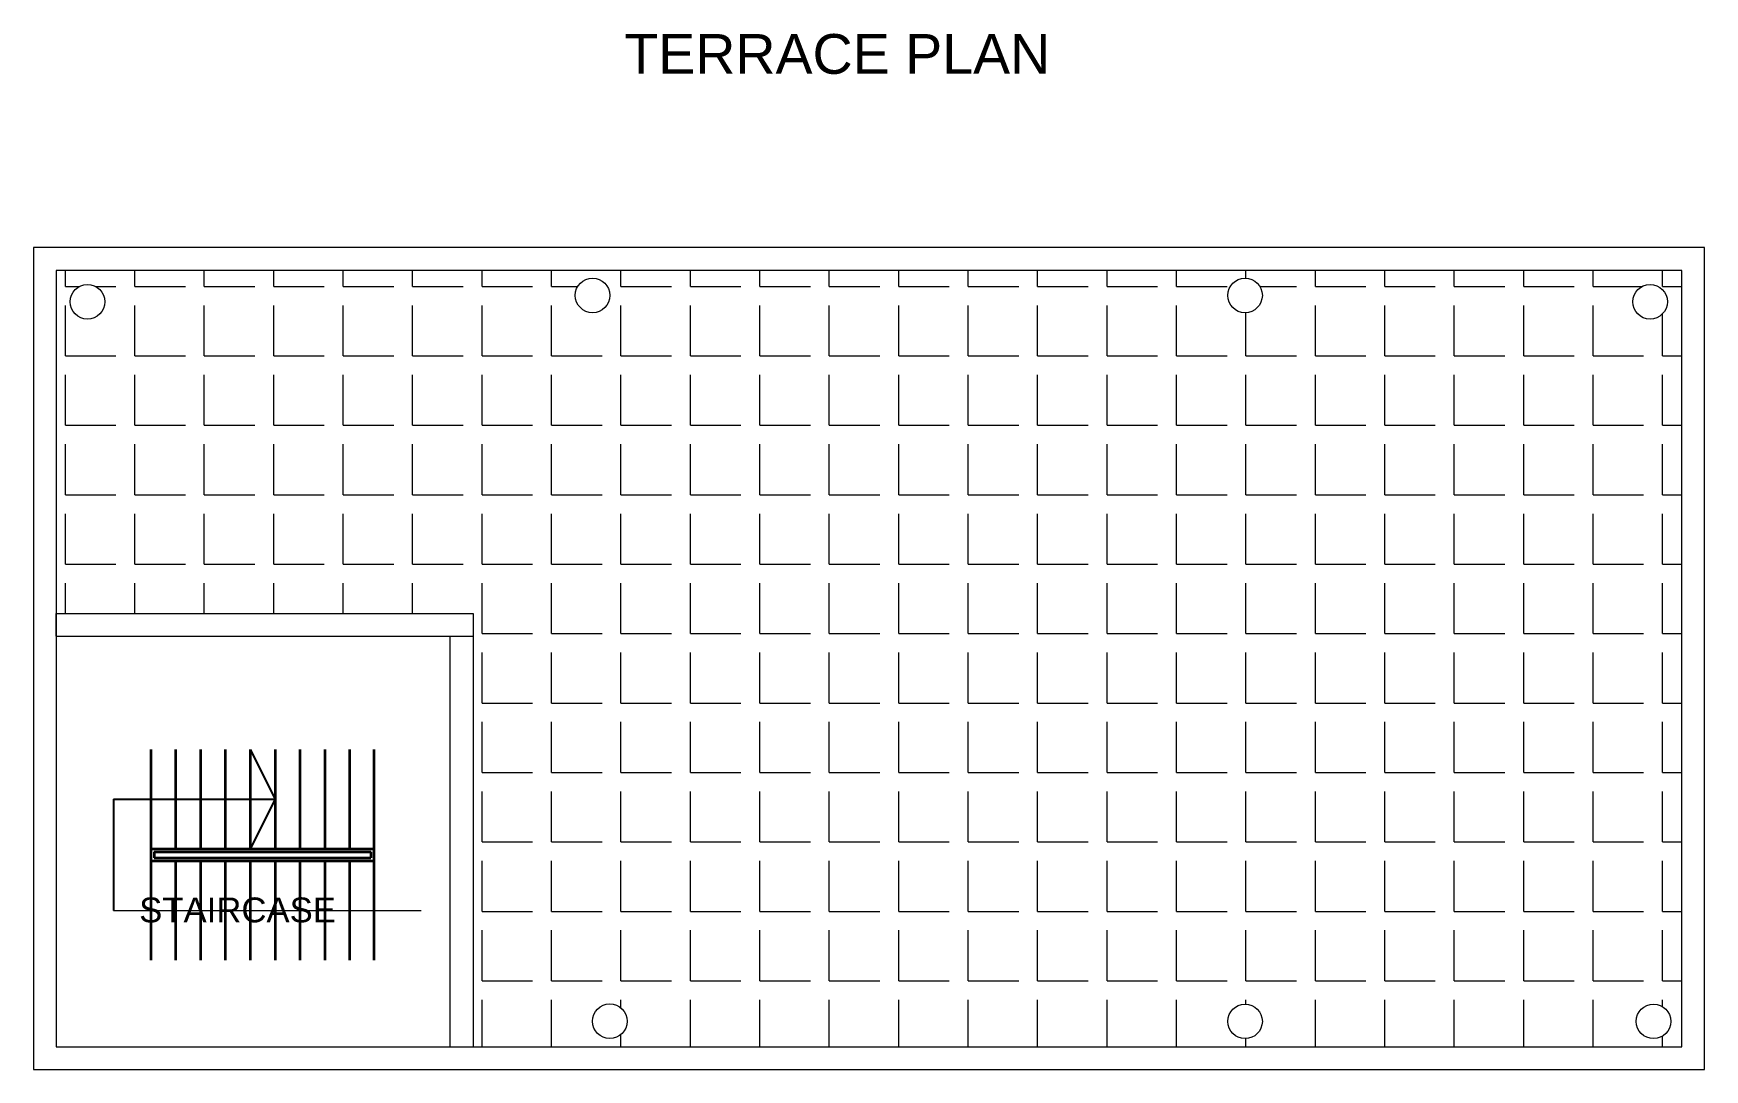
# Model space of a CAD drawing. Header units: metres. Extents: x 0 to 2377, y 0 to 2754.
# Drawn here: x 224.91 to 241.72, y 63.42 to 73.85 of the extents above; entities that cross this region are included whole.
import ezdxf

# ---------------------------------------------------------------- set-up
doc = ezdxf.new("R2010")
doc.units = ezdxf.units.M
doc.layers.add('EQUIPMENTS', color=255, linetype='Continuous')
doc.layers.add('Stairs', color=1, linetype='Continuous', lineweight=35)
doc.styles.get("Standard").update_dxf_attribs({"font": 'arial.ttf'})

msp = doc.modelspace()

# ---------------------------------------------------------------- texts
at = {"attachment_point": 1}
for s, width, heights, insert, char_height in [('\\pxqc;TERRACE PLAN', 8.15046, [0.763], (228.916, 73.841), 0.4), ('STAIRCASE', 2.29855, [0.676], (225.969, 65.155), 0.25)]:
    msp.add_mtext_dynamic_manual_height_columns(s, width=width, gutter_width=17.678, heights=heights, dxfattribs=dict(at, insert=insert, char_height=char_height))

# ---------------------------------------------------------------- hatches: boundary and pattern name
at = {"lineweight": 0}
h = msp.add_hatch(dxfattribs=at)
h.set_pattern_fill('ANGLE', color=256, scale=0.1)
h.set_pattern_definition([(0, (79.939, -19.5033), (0, 0.6985), [0.508, -0.1905]), (90, (79.939, -19.5033), (-0.6985, 4e-17), [0.508, -0.1905])])
h.paths.add_polyline_path([(225.135, 71.464), (225.135, 68.013), (229.329, 68.013), (229.329, 63.654), (241.485, 63.654), (241.485, 71.464)])
h.paths.add_polyline_path([(230.356, 71.212, -1), (230.703, 71.212, -1)], flags=16)
h.paths.add_polyline_path([(230.877, 63.91, -1), (230.53, 63.91, -1)], flags=16)
h.paths.add_polyline_path([(237.266, 71.212, -1), (236.919, 71.212, -1)], flags=16)
h.paths.add_polyline_path([(237.266, 63.909, -1), (236.919, 63.909, -1)], flags=16)
h.paths.add_polyline_path([(225.276, 71.148, -1), (225.623, 71.148, -1)], flags=16)
h.paths.add_polyline_path([(241.34, 71.148, -1), (240.993, 71.148, -1)], flags=16)
h.paths.add_polyline_path([(241.375, 63.909, -1), (241.028, 63.909, -1)], flags=16)

# ---------------------------------------------------------------- linework, layer by layer
for p, q in [((225.135, 67.783), (225.135, 68.013)), ((225.135, 68.013), (229.329, 68.013)), ((229.329, 68.013), (229.329, 63.654)), ((225.135, 67.783), (229.099, 67.783)), ((229.099, 63.654), (229.099, 67.783)), ((229.099, 67.783), (229.329, 67.783)), ((225.712, 65.025), (228.807, 65.025))]:
    msp.add_line(p, q, dxfattribs=at)
msp.add_line((225.712, 66.145), (225.712, 65.025))
for points in [[(224.905, 63.424), (241.715, 63.424), (241.715, 71.694), (224.905, 71.694)], [(225.135, 63.654), (241.485, 63.654), (241.485, 71.464), (225.135, 71.464)]]:
    msp.add_lwpolyline(points, close=True, dxfattribs=at)
for centre in [(225.449, 71.148), (230.53, 71.212), (237.093, 71.212), (241.167, 71.148), (230.703, 63.91), (237.093, 63.909), (241.202, 63.909)]:
    msp.add_circle(centre, 0.174, dxfattribs=at)
at = {"layer": 'EQUIPMENTS'}
for p, q in [((227.339, 66.145), (227.089, 66.645)), ((227.089, 66.645), (227.089, 65.645)), ((225.712, 66.145), (227.339, 66.145)), ((227.089, 65.645), (227.339, 66.145))]:
    msp.add_line(p, q, dxfattribs=at)
at = {"layer": 'Stairs'}
for p, q in [((226.089, 64.525), (226.089, 66.645)), ((226.339, 65.645), (226.339, 66.645)), ((226.589, 65.645), (226.589, 66.645)), ((226.839, 65.645), (226.839, 66.645)), ((227.089, 65.645), (227.089, 66.645)), ((227.339, 65.645), (227.339, 66.645)), ((227.589, 65.645), (227.589, 66.645)), ((227.839, 65.645), (227.839, 66.645)), ((228.089, 65.645), (228.089, 66.645)), ((228.329, 66.645), (228.329, 65.645)), ((226.089, 65.645), (228.329, 65.645)), ((226.119, 65.615), (228.299, 65.615)), ((226.119, 65.615), (226.119, 65.555)), ((228.299, 65.615), (228.299, 65.555)), ((228.329, 65.645), (228.329, 65.525)), ((226.089, 65.525), (228.329, 65.525)), ((226.119, 65.555), (228.299, 65.555)), ((226.339, 64.525), (226.339, 65.525)), ((226.589, 64.525), (226.589, 65.525)), ((226.839, 64.525), (226.839, 65.525)), ((227.089, 64.525), (227.089, 65.525)), ((227.339, 64.525), (227.339, 65.525)), ((227.589, 64.525), (227.589, 65.525)), ((227.839, 64.525), (227.839, 65.525)), ((228.089, 64.525), (228.089, 65.525)), ((228.329, 65.525), (228.329, 64.525))]:
    msp.add_line(p, q, dxfattribs=at)

msp.set_redraw_order([(e.dxf.handle, doc.entitydb.next_handle()) for e in msp.query("TEXT MTEXT ATTDEF DIMENSION ARC_DIMENSION")])  # texts and dimensions are drawn at this point

doc.saveas('drawing.dxf')
